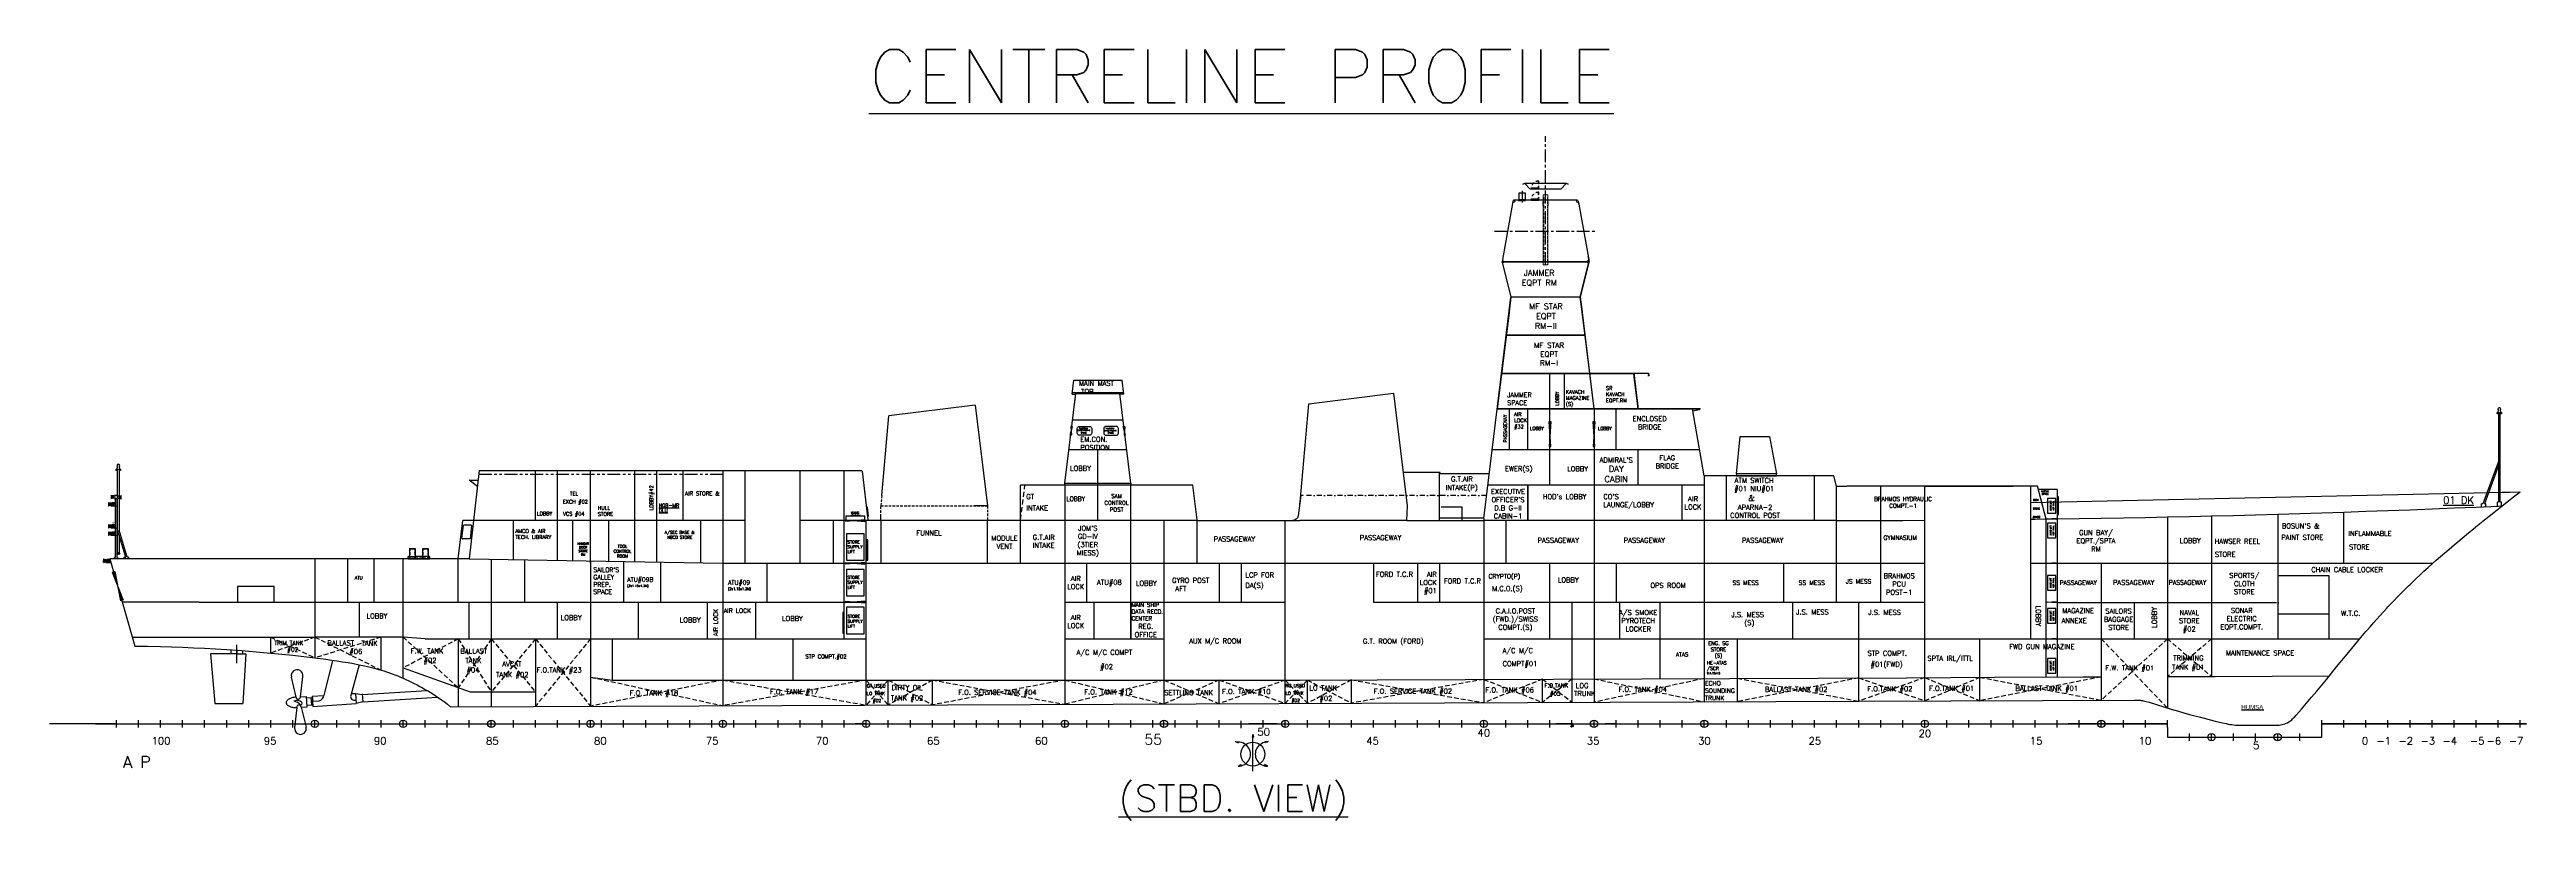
# Model space of a CAD drawing. Header units: millimetres. Extents: x 4499 to 173013, y -638 to 51821.
import ezdxf
from ezdxf.enums import TextEntityAlignment as Align

# ---------------------------------------------------------------- set-up
doc = ezdxf.new("R2010")
doc.units = ezdxf.units.MM
doc.header["$LTSCALE"] = 700
doc.header["$MEASUREMENT"] = 0
for name, pattern in [('CACHE', [0.375, 0.25, -0.125]), ('CENTER', [2, 1.25, -0.25, 0.25, -0.25]), ('DASHDOT', [1, 0.5, -0.25, 0, -0.25]), ('DASHDOT2', [0.5, 0.25, -0.125, 0, -0.125]), ('DASHED', [0.75, 0.5, -0.25]), ('Dashed_dotted', [34, 24, -5, 0, -5]), ('DOTDASH1', [1600, 1000, -250, 100, -250]), ('H1', [40, 20, -20]), ('HIDDEN', [0.375, 0.25, -0.125]), ('PHANTOM', [2.5, 1.25, -0.25, 0.25, -0.25, 0.25, -0.25])]:
    doc.linetypes.add(name, pattern=pattern)
for name, color, linetype in [('-1102', 7, 'Continuous'), ('-2', 7, 'Continuous'), ('00', 7, 'Continuous'), ('01', 7, 'Continuous'), ('01 DECK', 7, 'Continuous'), ('1', 2, 'Continuous'), ('10001', 7, 'Continuous'), ('6001', 7, 'Continuous'), ('8001', 7, 'Continuous'), ('ASTER COMPLEX', 7, 'Continuous'), ('BOATS', 150, 'Continuous'), ('ChangeDec05', 254, 'Continuous'), ('COMPTNAME', 7, 'Continuous'), ('FLANG', 7, 'Continuous'), ('MANHOLES', 160, 'Continuous'), ('NOTCH1', 7, 'Continuous'), ('PLAT1', 3, 'Continuous'), ('PLINES', 4, 'Continuous'), ('STIF3', 3, 'Continuous'), ('UP-DOWN', 7, 'Continuous'), ('WEAPON TEXT', 7, 'Continuous')]:
    doc.layers.add(name, color=color, linetype=linetype)
doc.styles.add('ROMANS', font='romans.shx', dxfattribs={"height": 150})
doc.styles.add('style1', font='romans.shx', dxfattribs={"height": 250})
doc.dimstyles.new('ISO-25', dxfattribs={"dimtxt": 2.5, "dimasz": 2.5, "dimexe": 1.25, "dimexo": 0.625, "dimtad": 1, "dimdsep": 46, "dimtxsty": 'Standard', "dimcen": 2.5, "dimadec": 0, "dimazin": 0, "dimtfac": 1, "dimtmove": 2, "dimatfit": 3, "dimfxl": 1, "dimtolj": 1, "dimtzin": 0, "dimarcsym": 0})

# ---------------------------------------------------------------- blocks, each defined once
blk = doc.blocks.new('ARROW')
at = {"color": 252, "true_color": 0x939598}
for p, q in [((0, 0), (25, 5)), ((0, 0), (25, -5)), ((25, -5), (25, 5))]:
    blk.add_line(p, q, dxfattribs=at)
blk.add_solid([(0, 0), (25, 5), (25, -5)], dxfattribs=at)
blk = doc.blocks.new('L-50')
at = {"layer": '-2', "color": 251, "true_color": 0x636466}
for p, q in [((0, 0), (50, 0)), ((6, -45), (6, -11)), ((11, -6), (46, -6))]:
    blk.add_line(p, q, dxfattribs=at)
blk.add_lwpolyline([(0, 0), (0, -50)], dxfattribs=at)
for centre, radius, start, end in [((0, -44), 5.7, 266.80108, 357.42267), ((11, -11), 5, 90.00321, 180.02022), ((44, 0), 6, 284.47029, 1.78991)]:
    blk.add_arc(centre, radius, start, end, dxfattribs=at)
blk = doc.blocks.new('A$C575D3D3D')
at = {"layer": '-1102', "color": 251, "linetype": 'Dashed_dotted', "lineweight": 25, "true_color": 0x636466}
for p, q in [((4625, 2600), (3776, 2600)), ((13489, -2400), (6270, -2400))]:
    blk.add_line(p, q, dxfattribs=at)
at = {"layer": '-1102', "color": 251, "lineweight": 25, "true_color": 0x636466}
blk.add_line((6270, -2400), (13489, -2400), dxfattribs=at)
at = {"layer": '10001', "color": 251, "lineweight": 0, "true_color": 0x636466}
for p, q in [((2831, 12150), (3155, 12150)), ((2831, 12150), (2831, 7400)), ((3155, 7400), (3155, 12150)), ((2831, 7400), (3155, 7400))]:
    blk.add_line(p, q, dxfattribs=at)
for points in [[(795, 11679, -0.414212), (795, 11779, -0.414212), (895, 11779, -0.414212), (895, 11679, -0.414212), (795, 11679), (795, 11684), (800, 11684, -0.4142212), (800, 11775, -0.4142212), (890, 11775, -0.4142212), (890, 11684, -0.4142212), (800, 11684, -0.4142212)], [(5095, 11679, -0.414212), (5095, 11779, -0.414212), (5195, 11779, -0.414212), (5195, 11679, -0.414212), (5095, 11679), (5095, 11684), (5100, 11684, -0.4142073), (5100, 11775, -0.4142212), (5191, 11775, -0.4142073), (5191, 11684, -0.4142212), (5100, 11684, -0.4142212)], [(61, 7556, -0.414212), (61, 7656, -0.4141867), (161, 7656, -0.414212), (161, 7556, -0.4141867), (61, 7556), (61, 7560), (65, 7560, -0.4142073), (65, 7651, -0.4141933), (156, 7651, -0.4142073), (156, 7560, -0.4141933), (65, 7560, -0.4141933)], [(5829, 7556, -0.414212), (5829, 7656, -0.414212), (5929, 7656, -0.414212), (5929, 7556, -0.414212), (5829, 7556), (5829, 7560), (5834, 7560, -0.4142073), (5834, 7651, -0.4142212), (5925, 7651, -0.4142073), (5925, 7560, -0.4142212), (5834, 7560, -0.4142212)]]:
    blk.add_lwpolyline(points, format="xyb", dxfattribs=at)
at = {"layer": '6001', "color": 251, "lineweight": 0, "true_color": 0x636466}
for p, q in [((4851, 5200), (1131, 5200)), ((-303, -2450), (-300, -2421)), ((6125, -2400), (-151, -2400)), ((6270, -2400), (6150, -2400))]:
    blk.add_line(p, q, dxfattribs=at)
at = {"layer": '8001', "color": 251, "lineweight": 25, "true_color": 0x636466}
blk.add_line((5897, 7387), (5948, 7593), dxfattribs=at)
at = {"layer": '8001', "color": 251, "linetype": 'DASHED', "lineweight": 25, "true_color": 0x636466}
blk.add_line((-277, -2400), (-23, -2400), dxfattribs=at)
at = {"layer": 'FLANG', "color": 251, "lineweight": 0, "true_color": 0x636466}
blk.add_lwpolyline([(10033, -148), (9959, -157), (9959, -165), (10034, -156), (10033, -148)], dxfattribs=at)
at = {"layer": 'NOTCH1', "color": 251, "true_color": 0x636466}
for centre, start, end in [((41, 7603), 283.98187, 359.98755), ((9999, 0), 180.00447, 276.96762), ((10017, -150), 96.96368, 186.94733)]:
    blk.add_arc(centre, 15, start, end, dxfattribs=at)
at = {"layer": 'PLAT1', "color": 251, "true_color": 0x636466}
for p, q in [((2527, 11800), (845, 11800)), ((3527, 11800), (2527, 11800)), ((5145, 11800), (3527, 11800)), ((772, 11716), (38, 7618)), ((772, 11716), (38, 7618)), ((772, 11716), (736, 11517)), ((776, 11715), (740, 11516)), ((742, 11526), (744, 11534)), ((770, 11680), (744, 11534)), ((776, 11715), (772, 11716)), ((2831, 11430), (2831, 11680)), ((3155, 11680), (3155, 11430)), ((5219, 11731), (5216, 11730)), ((5216, 11730), (5254, 11517)), ((5219, 11731), (5257, 11518)), ((5251, 11530), (5224, 11680)), ((5252, 11527), (5250, 11535)), ((5252, 11527), (5950, 7615)), ((5257, 11518), (5953, 7615)), ((107, 8003), (38, 7618)), ((42, 7617), (38, 7618)), ((3270, 7603), (41, 7603)), ((45, 7581), (41, 7580)), ((41, 7580), (628, 5208)), ((111, 8002), (42, 7617)), ((181, 7603), (181, 7608)), ((554, 7603), (181, 7603)), ((1370, 7603), (554, 7603)), ((2470, 7603), (1370, 7603)), ((3470, 7603), (2470, 7603)), ((3270, 7603), (3278, 7603)), ((5954, 7603), (3278, 7603)), ((4736, 7603), (3470, 7603)), ((5336, 7603), (4736, 7603)), ((5809, 7603), (5336, 7603)), ((5944, 7577), (5358, 5208)), ((5809, 7603), (5809, 7608)), ((5886, 7970), (5885, 7978)), ((5944, 7577), (5940, 7578)), ((5953, 7615), (5950, 7615)), ((340, 6387), (336, 6386)), ((342, 6387), (336, 6386)), ((509, 4207), (631, 5200)), ((515, 4206), (636, 5199)), ((615, 5200), (615, 5208)), ((5376, 5208), (615, 5208)), ((5376, 5200), (615, 5200)), ((634, 5209), (628, 5208)), ((631, 5200), (636, 5199)), ((876, 5208), (637, 5208)), ((876, 5200), (637, 5200)), ((4595, 5200), (3746, 5200)), ((5356, 5200), (5114, 5200)), ((5358, 5208), (5352, 5209)), ((5477, 4207), (5356, 5200)), ((5477, 4207), (5356, 5200)), ((5477, 4207), (5356, 5200)), ((5653, 6402), (5648, 6403)), ((5653, 6402), (5650, 6403)), ((507, 4157), (-276, -2223)), ((31, 316), (509, 4207)), ((5993, 5), (5477, 4207)), ((5479, 4157), (6262, -2223)), ((316, 2600), (316, 2605)), ((5675, 2605), (316, 2605)), ((5675, 2600), (316, 2600)), ((331, 2758), (336, 2757)), ((331, 2758), (336, 2757)), ((1546, 2600), (1546, 2605)), ((1546, 2600), (1546, 2605)), ((3026, 2600), (3026, 2605)), ((3026, 2600), (3026, 2605)), ((3776, 2600), (3776, 2605)), ((4625, 2605), (3776, 2605)), ((4625, 2600), (3776, 2600)), ((4445, 2600), (4445, 2605)), ((4445, 2600), (4445, 2605)), ((4625, 2600), (4625, 2605)), ((5655, 2758), (5660, 2759)), ((5655, 2758), (5660, 2759)), ((5675, 2600), (5675, 2605)), ((31, 316), (-284, -2250)), ((0, 0), (0, 5)), ((5994, 0), (0, 0)), ((150, 1289), (155, 1288)), ((150, 1289), (155, 1288)), ((8994, 0), (250, 0)), ((2360, 0), (2360, 5)), ((2360, 0), (2360, 5)), ((3590, 0), (3590, 5)), ((3590, 0), (3590, 5)), ((4514, 0), (4514, 5)), ((4514, 0), (4514, 5)), ((5955, 316), (5960, 317)), ((5955, 316), (5960, 317)), ((8994, 0), (5999, 0)), ((6899, 0), (6899, 5)), ((6899, 0), (6899, 5)), ((8129, 0), (8129, 5)), ((8129, 0), (8129, 5)), ((9023, -240), (8994, 0)), ((9999, 5), (8999, 5)), ((9999, 0), (8999, 0)), ((9999, 0), (8999, 0)), ((10001, 31), (9995, 30)), ((9995, 30), (10017, -150)), ((9999, 0), (9999, 5)), ((10001, 31), (10023, -149)), ((-150, -1153), (-145, -1154)), ((-150, -1153), (-145, -1154)), ((-30, -180), (-25, -181)), ((-30, -180), (-25, -181)), ((10023, -149), (10017, -150)), ((-309, -2450), (-285, -2249)), ((-303, -2450), (-279, -2250)), ((-297, -2400), (-297, -2395)), ((6270, -2395), (-297, -2395)), ((-297, -2395), (-55, -2395)), ((6270, -2400), (-297, -2400)), ((-285, -2249), (-279, -2250)), ((-284, -2250), (-279, -2251)), ((-276, -2251), (-284, -2250)), ((270, -2400), (277, -2400)), ((420, -2400), (424, -2400)), ((1770, -2400), (1777, -2400)), ((3270, -2400), (3277, -2400)), ((4770, -2400), (4777, -2400)), ((6270, -2400), (6270, -2395)), ((6270, -2400), (6270, -2395)), ((13489, -2395), (6270, -2395)), ((13489, -2400), (6270, -2400)), ((7770, -2400), (7777, -2400)), ((9130, -2395), (9270, -2395)), ((9270, -2400), (9278, -2400)), ((10020, -2400), (10026, -2400)), ((10770, -2400), (10776, -2400)), ((11520, -2400), (11526, -2400)), ((12270, -2400), (12278, -2400)), ((13020, -2400), (13026, -2400)), ((13476, -2450), (13503, -2347)), ((13482, -2450), (13509, -2348)), ((13489, -2400), (13489, -2395))]:
    blk.add_line(p, q, dxfattribs=at)
for points in [[(45, 7581), (340, 6387), (342, 6387), (634, 5209)], [(92, 7391), (340, 6387), (342, 6387), (634, 5209), (634, 5208)], [(5940, 7578), (5650, 6403), (5648, 6403), (5352, 5209)], [(5352, 5208), (5352, 5209), (5648, 6403), (5650, 6403), (5894, 7391)], [(637, 5200), (636, 5199), (515, 4206), (507, 4157)], [(5349, 5200), (5350, 5199), (5472, 4206), (5479, 4157)], [(10017, -150), (10017, -150), (9999, 0)], [(9270, -2395), (9270, -2250), (9025, -252)], [(-276, -2223), (-279, -2250), (-297, -2395)]]:
    blk.add_lwpolyline(points, dxfattribs=at)
blk.add_lwpolyline([(8995, 56), (9278, -2247, -0.0305584), (9278, -2252), (9278, -2395)], format="xyb", dxfattribs=at)
at = {"layer": 'STIF3', "color": 251, "true_color": 0x636466}
for p, q in [((2806, 11800), (870, 11800)), ((5120, 11800), (3180, 11800)), ((5894, 7925), (5947, 7628)), ((5396, 2600), (594, 2600)), ((13340, -2400), (6295, -2400)), ((13476, -2450), (13483, -2424))]:
    blk.add_line(p, q, dxfattribs=at)

msp = doc.modelspace()

# ---------------------------------------------------------------- linework, layer by layer
at = {"layer": '-2', "color": 18, "true_color": 0x000000}
for p, q in [((99110, 23039), (96586, 23039)), ((99060, 22977), (99060, 22972))]:
    msp.add_line(p, q, dxfattribs=at)
at = {"color": 18, "linetype": 'CENTER', "true_color": 0x000000}
for p, q in [((106278, 37148), (106278, 45916)), ((102800, 39462), (109755, 39462))]:
    msp.add_line(p, q, dxfattribs=at)
at = {"color": 18, "true_color": 0x000000}
for p, q in [((103377, 37374), (109178, 37374)), ((102075, 19919), (103924, 34974)), ((108662, 34974), (103924, 34974)), ((109577, 27371), (108662, 34974)), ((108975, 32373), (103604, 32373)), ((74079, 28372), (74196, 29322)), ((74196, 29322), (77480, 29322)), ((77597, 28372), (77480, 29322)), ((103285, 29772), (112283, 29772)), ((107577, 27371), (107577, 29772)), ((112578, 27371), (112283, 29772)), ((73567, 22320), (74316, 28422)), ((74079, 28372), (74310, 28372)), ((74868, 28422), (74868, 28472)), ((76768, 28422), (76768, 28472)), ((78068, 22320), (77319, 28422)), ((77597, 28372), (77325, 28372)), ((102990, 27371), (116277, 27371)), ((109577, 27371), (109577, 7408)), ((116277, 27371), (116754, 27371)), ((171016, 27123), (171216, 27123)), ((171016, 27023), (171016, 27123)), ((171116, 27023), (171016, 27023)), ((171116, 27023), (171116, 21021)), ((171216, 27123), (171316, 27123)), ((171216, 21021), (171216, 27023)), ((171316, 27023), (171216, 27023)), ((171316, 27123), (171316, 27023)), ((74095, 26621), (77540, 26621)), ((75818, 22170), (75818, 24571)), ((112578, 22170), (112578, 24571)), ((171116, 23796), (170052, 20911)), ((9030, 23272), (9230, 23272)), ((9030, 23171), (9030, 23272)), ((9130, 23171), (9030, 23171)), ((9130, 17569), (9130, 23171)), ((9230, 23272), (9331, 23272)), ((9331, 23171), (9230, 23171)), ((9230, 23171), (9230, 19120)), ((9331, 23272), (9331, 23171)), ((50311, 23170), (50311, 7173)), ((58563, 11717), (58563, 23170)), ((70566, 16869), (70566, 22170)), ((73567, 22170), (73567, 7265)), ((75818, 19769), (75818, 22170)), ((99060, 22972), (102450, 22972)), ((99060, 19772), (99060, 22972)), ((105076, 19769), (105076, 22170)), ((105076, 22170), (105076, 19769)), ((117079, 22820), (117079, 7438)), ((124582, 19769), (124582, 22820)), ((126082, 22120), (126782, 22120)), ((129083, 14218), (129083, 22120)), ((132084, 7497), (132084, 22120)), ((139286, 11717), (139286, 22120)), ((171116, 23506), (170159, 20911)), ((8695, 20864), (8477, 20864)), ((8699, 20836), (8480, 20799)), ((8702, 20949), (8484, 20983)), ((8699, 20901), (8484, 20918)), ((8702, 20799), (8484, 20751)), ((8877, 21364), (8659, 21364)), ((8881, 21337), (8662, 21299)), ((8884, 21449), (8666, 21483)), ((8881, 21401), (8666, 21418)), ((8884, 21299), (8666, 21251)), ((8980, 21271), (9080, 21271)), ((8980, 17269), (8980, 21271)), ((9080, 21271), (9080, 17269)), ((9177, 21449), (9395, 21483)), ((9177, 21299), (9395, 21251)), ((9180, 21401), (9395, 21418)), ((9180, 21337), (9398, 21299)), ((9183, 21364), (9402, 21364)), ((99171, 20700), (100575, 20700)), ((100575, 20700), (100575, 19769)), ((141086, 21879), (139808, 21879)), ((141086, 21879), (141086, 9121)), ((160592, 16869), (160592, 20347)), ((170054, 20911), (169953, 20911)), ((169953, 20734), (169953, 20911)), ((170254, 20911), (170154, 20911)), ((170255, 20747), (170254, 20911)), ((171016, 21021), (171016, 20781)), ((171116, 21021), (171016, 21021)), ((171316, 21021), (171216, 21021)), ((171316, 20792), (171316, 21021)), ((8695, 19363), (8477, 19363)), ((8695, 18863), (8477, 18863)), ((8699, 19336), (8480, 19298)), ((8699, 18835), (8480, 18798)), ((8702, 19448), (8484, 19482)), ((8699, 19400), (8484, 19417)), ((8702, 19298), (8484, 19250)), ((8702, 18948), (8484, 18982)), ((8699, 18900), (8484, 18917)), ((8702, 18798), (8484, 18750)), ((9681, 17269), (9130, 19120)), ((9781, 17269), (9230, 19120)), ((9230, 18783), (9230, 17569)), ((51811, 19765), (50311, 19764)), ((60063, 19770), (55562, 19767)), ((61064, 19769), (61064, 16869)), ((68316, 16869), (68316, 19769)), ((70566, 19769), (70566, 19919)), ((82570, 19769), (78068, 19769)), ((80319, 19769), (80319, 7292)), ((88571, 7325), (88571, 19769)), ((96833, 19769), (102076, 19769)), ((102075, 19919), (102075, 7378)), ((140336, 9117), (140336, 19868)), ((148588, 20015), (148588, 7018)), ((151589, 20085), (151589, 9161)), ((156090, 20206), (156090, 11717)), ((8350, 17016), (8132, 17016)), ((8354, 16989), (8136, 16952)), ((8357, 17102), (8139, 17136)), ((8354, 17054), (8139, 17071)), ((8357, 16952), (8139, 16904)), ((8335, 16923), (8669, 16923)), ((8684, 16865), (8335, 16923)), ((8930, 17269), (8980, 17269)), ((8930, 17169), (8930, 17269)), ((9080, 17569), (9130, 17569)), ((9080, 17269), (9130, 17269)), ((9230, 17569), (9130, 17569)), ((9130, 17269), (9130, 17169)), ((9581, 17269), (9681, 17269)), ((9581, 17169), (9581, 17269)), ((9881, 17269), (9781, 17269)), ((9881, 17269), (9881, 17169)), ((22553, 17169), (22553, 10424)), ((24803, 14218), (24803, 17169)), ((26553, 17169), (26553, 14218)), ((28554, 9042), (28554, 17169)), ((28896, 17169), (28896, 17301)), ((28896, 17169), (30371, 17169)), ((29028, 17314), (28909, 17314)), ((28909, 17169), (28909, 17314)), ((29011, 17181), (29011, 17844)), ((29011, 17715), (29011, 17707)), ((29041, 17181), (29032, 17181)), ((29349, 17590), (29349, 17620)), ((30358, 17314), (29349, 17314)), ((29366, 17844), (29366, 17181)), ((29366, 17715), (29366, 17707)), ((29366, 17590), (29366, 17620)), ((29901, 17314), (29901, 17844)), ((30257, 17844), (30257, 17314)), ((30358, 17169), (30358, 17314)), ((30371, 17169), (30371, 17301)), ((32306, 14218), (32306, 17169)), ((34556, 17143), (34556, 7115)), ((36807, 17103), (36807, 14218)), ((41308, 17025), (41308, 7138)), ((53311, 14218), (53311, 16869)), ((75068, 14218), (75068, 16869)), ((84070, 16869), (84070, 14218)), ((85571, 16869), (85571, 14218)), ((94573, 16869), (94573, 14218)), ((97574, 16869), (97574, 14218)), ((99074, 16869), (99074, 14218)), ((106576, 11717), (106576, 16869)), ((111078, 16869), (111078, 14218)), ((122481, 14218), (122481, 16869)), ((144087, 16869), (144087, 7544)), ((8757, 16254), (8949, 16309)), ((8757, 16254), (9510, 14358)), ((8951, 16310), (9318, 14302)), ((14682, 14218), (9445, 14218)), ((14682, 14218), (60063, 14218)), ((25554, 14218), (25554, 11839)), ((33056, 11717), (33056, 14218)), ((39057, 11717), (39057, 14218)), ((73567, 14218), (88571, 14218)), ((75568, 11717), (75568, 14218)), ((94573, 14218), (132084, 14218)), ((108077, 14218), (108077, 7402)), ((111328, 11717), (111328, 14218)), ((114079, 9013), (114079, 14218)), ((123081, 14218), (123081, 11717)), ((127582, 7479), (127582, 14218)), ((141066, 14190), (156000, 14190)), ((146338, 11717), (146338, 14218)), ((10127, 11839), (22553, 11839)), ((19552, 10754), (19552, 11839)), ((28554, 11839), (22553, 11839)), ((27054, 9591), (27054, 11839)), ((30055, 11717), (28554, 11839)), ((16851, 10699), (15451, 10699)), ((15451, 10699), (15751, 7316)), ((16851, 10699), (16851, 10978)), ((17251, 10699), (16851, 10699)), ((17251, 10073), (17251, 11314)), ((17251, 10949), (17251, 10699)), ((17251, 10699), (17651, 10699)), ((17651, 10699), (17651, 10919)), ((17651, 10699), (17851, 10699)), ((17851, 10699), (17651, 7316)), ((23741, 10257), (23162, 7876)), ((30055, 11717), (60063, 11717)), ((32306, 11717), (32306, 7106)), ((37557, 11717), (37557, 7126)), ((55061, 11717), (55061, 8916)), ((73567, 11717), (80319, 11717)), ((102075, 11717), (161673, 11717)), ((119330, 7447), (119330, 11717)), ((135835, 7512), (135835, 11717)), ((21269, 7756), (20953, 9124)), ((21569, 7775), (21740, 9165)), ((25571, 9958), (24993, 7864)), ((28554, 9743), (33106, 8106)), ((41308, 9116), (42808, 8916)), ((61564, 7218), (61564, 8916)), ((64565, 7230), (64565, 8916)), ((84070, 7307), (84070, 8916)), ((90072, 7331), (90072, 8918)), ((93073, 7343), (93073, 8930)), ((106076, 7394), (106076, 8981)), ((15751, 7316), (17651, 7316)), ((21313, 7057), (21172, 5661)), ((21569, 7775), (21977, 7801)), ((21613, 7076), (22021, 7102)), ((21613, 7076), (21957, 5719)), ((22021, 7102), (21977, 7801)), ((21983, 7701), (22382, 7726)), ((22015, 7202), (22414, 7227)), ((22283, 7721), (22314, 7221)), ((22376, 7826), (23162, 7876)), ((22376, 7826), (22420, 7127)), ((22382, 7726), (22395, 7627)), ((22398, 7477), (22834, 7504)), ((22420, 7127), (25361, 7313)), ((25029, 7993), (25317, 8011)), ((25317, 8011), (25773, 7940)), ((25317, 8011), (25361, 7313)), ((25804, 7441), (25361, 7313)), ((25771, 7978), (25804, 7441)), ((25773, 7940), (30170, 8217)), ((25804, 7441), (30887, 7761)), ((33106, 8106), (37557, 8106)), ((7622, 5942), (148588, 5942)), ((9049, 5692), (9049, 6192)), ((10549, 5692), (10549, 6192)), ((12050, 5692), (12050, 6192)), ((13550, 5692), (13550, 6192)), ((15051, 5692), (15051, 6192)), ((16551, 5692), (16551, 6192)), ((18052, 5692), (18052, 6192)), ((19552, 5692), (19552, 6192)), ((21052, 5692), (21052, 6192)), ((22553, 5692), (22553, 6192)), ((24053, 5692), (24053, 6192)), ((25554, 5692), (25554, 6192)), ((27054, 5692), (27054, 6192)), ((28554, 5692), (28554, 6192)), ((30055, 5692), (30055, 6192)), ((31555, 5692), (31555, 6192)), ((33056, 5692), (33056, 6192)), ((34556, 5692), (34556, 6192)), ((36057, 5692), (36057, 6192)), ((37557, 5692), (37557, 6192)), ((39057, 5692), (39057, 6192)), ((40558, 5692), (40558, 6192)), ((41308, 5692), (41308, 6192)), ((42058, 5692), (42058, 6192)), ((43559, 5692), (43559, 6192)), ((45059, 5692), (45059, 6192)), ((46560, 5692), (46560, 6192)), ((48060, 5692), (48060, 6192)), ((49560, 5692), (49560, 6192)), ((50311, 5692), (50311, 6192)), ((51061, 5692), (51061, 6192)), ((52561, 5692), (52561, 6192)), ((54062, 5692), (54062, 6192)), ((55562, 5692), (55562, 6192)), ((57063, 5692), (57063, 6192)), ((58563, 5692), (58563, 6192)), ((60063, 5942), (59313, 5942)), ((60063, 5692), (60063, 6192)), ((61564, 5692), (61564, 6192)), ((63064, 5692), (63064, 6192)), ((64565, 5692), (64565, 6192)), ((66065, 5692), (66065, 6192)), ((67565, 5692), (67565, 6192)), ((69066, 5692), (69066, 6192)), ((70566, 5692), (70566, 6192)), ((72067, 5692), (72067, 6192)), ((73567, 5692), (73567, 6192)), ((75068, 5692), (75068, 6192)), ((76568, 5692), (76568, 6192)), ((78068, 5692), (78068, 6192)), ((79569, 5692), (79569, 6192)), ((80319, 5692), (80319, 6192)), ((81069, 5692), (81069, 6192)), ((82570, 5692), (82570, 6192)), ((84070, 5692), (84070, 6192)), ((85571, 5634), (85571, 6134)), ((88014, 5942), (86093, 5942)), ((87071, 5692), (87071, 6192)), ((88571, 5692), (88571, 6192)), ((90072, 5692), (90072, 6192)), ((91572, 5692), (91572, 6192)), ((93073, 5692), (93073, 6192)), ((94573, 5692), (94573, 6192)), ((96074, 5692), (96074, 6192)), ((97574, 5692), (97574, 6192)), ((99074, 5692), (99074, 6192)), ((100575, 5692), (100575, 6192)), ((102075, 5692), (102075, 6192)), ((103576, 5692), (103576, 6192)), ((105076, 5692), (105076, 6192)), ((106576, 5692), (106576, 6192)), ((108077, 5942), (106977, 5942)), ((108077, 5692), (108077, 6192)), ((108077, 5992), (108077, 5892)), ((108077, 5992), (108077, 5892)), ((109577, 5692), (109577, 6192)), ((111078, 5692), (111078, 6192)), ((112578, 5692), (112578, 6192)), ((114079, 5692), (114079, 6192)), ((115579, 5692), (115579, 6192)), ((117079, 5692), (117079, 6192)), ((118580, 5692), (118580, 6192)), ((120080, 5692), (120080, 6192)), ((121581, 5692), (121581, 6192)), ((123081, 5692), (123081, 6192)), ((124582, 5692), (124582, 6192)), ((124582, 5942), (126082, 5942)), ((126082, 5692), (126082, 6192)), ((127582, 5692), (127582, 6192)), ((129083, 5692), (129083, 6192)), ((130583, 5692), (130583, 6192)), ((132084, 5692), (132084, 6192)), ((133584, 5692), (133584, 6192)), ((135085, 5692), (135085, 6192)), ((136585, 5692), (136585, 6192)), ((138085, 5692), (138085, 6192)), ((139586, 5692), (139586, 6192)), ((141086, 5692), (141086, 6192)), ((142587, 5692), (142587, 6192)), ((144087, 5692), (144087, 6192)), ((145588, 5692), (145588, 6192)), ((147088, 5692), (147088, 6192)), ((148588, 5692), (148588, 6192)), ((148588, 5692), (148588, 5034)), ((150089, 4784), (150089, 5285)), ((151589, 4784), (151589, 5285)), ((153090, 4784), (153090, 5285)), ((154590, 4784), (154590, 5285)), ((156090, 4784), (156090, 5285)), ((157591, 4784), (157591, 5285)), ((159091, 5034), (159091, 6192)), ((159091, 5692), (159091, 6192)), ((159091, 5942), (173013, 5942)), ((160592, 5692), (160592, 6192)), ((162092, 5692), (162092, 6192)), ((163593, 5692), (163593, 6192)), ((165093, 5692), (165093, 6192)), ((166593, 5692), (166593, 6192)), ((168094, 5692), (168094, 6192)), ((169594, 5692), (169594, 6192)), ((171095, 5692), (171095, 6192)), ((172595, 5692), (172595, 6192)), ((86351, 5042), (86351, 2725)), ((148588, 5034), (159091, 5034))]:
    msp.add_line(p, q, dxfattribs=at)
at = {"color": 18, "linetype": 'ByBlock', "true_color": 0x000000}
for p, q in [((106576, 27371), (106576, 29772)), ((103826, 24571), (103826, 27371)), ((33732, 23170), (33056, 17169)), ((32306, 17169), (32625, 19769)), ((32559, 18575), (32663, 19425)), ((33375, 19769), (32625, 19769)), ((32713, 19469), (33166, 19469)), ((33216, 19413), (33106, 18519)), ((33106, 18519), (32608, 18519))]:
    msp.add_line(p, q, dxfattribs=at)
at = {"color": 18, "linetype": 'Continuous', "true_color": 0x000000}
for p, q in [((109283, 29772), (112283, 29772)), ((116771, 24571), (102646, 24571)), ((73567, 22170), (73567, 22320)), ((73567, 22320), (78068, 22320)), ((78068, 22320), (78068, 22170)), ((117079, 22170), (102352, 22170)), ((57813, 19769), (57813, 16869)), ((109577, 5942), (111078, 5942)), ((111078, 5942), (110328, 5942)), ((148588, 5942), (141836, 5942)), ((173013, 5942), (159091, 5942))]:
    msp.add_line(p, q, dxfattribs=at)
at = {"color": 18, "linetype": 'DASHED', "true_color": 0x000000}
for p, q in [((70566, 19819), (70855, 22170)), ((97924, 16870), (99074, 16870))]:
    msp.add_line(p, q, dxfattribs=at)
at = {"color": 18, "true_color": 0x000000, "extrusion": (0, 0, -1)}
for p, q in [((70566, 19769), (60063, 19769)), ((70566, 19769), (60063, 19769)), ((78068, 19769), (70566, 19769)), ((82570, 19769), (89572, 19769)), ((96824, 19769), (89572, 19769)), ((96833, 19769), (89581, 19769))]:
    msp.add_line(p, q, dxfattribs=at)
at = {"color": 18, "ltscale": 0.8, "true_color": 0x000000}
for p, q in [((102056, 19922), (99060, 19922)), ((159591, 16018), (156090, 16018)), ((159591, 14218), (159591, 16018)), ((159591, 11717), (159591, 16018)), ((156123, 14218), (156123, 14118)), ((156090, 13429), (159591, 13429))]:
    msp.add_line(p, q, dxfattribs=at)
at = {"color": 18, "linetype": 'HIDDEN', "true_color": 0x000000}
for p, q in [((30371, 17301), (28896, 17301)), ((30358, 17181), (28909, 17181)), ((29028, 17181), (29028, 17844)), ((29028, 17314), (29349, 17314)), ((29349, 17844), (29349, 17181)), ((29901, 17181), (29901, 17314)), ((29918, 17181), (29918, 17844)), ((30240, 17844), (30240, 17181)), ((30257, 17314), (30257, 17181))]:
    msp.add_line(p, q, dxfattribs=at)
at = {"color": 18, "lineweight": 40, "true_color": 0x000000}
msp.add_line((78068, 14218), (78068, 11717), dxfattribs=at)
at = {"color": 18, "linetype": 'DASHED', "lineweight": -2, "ltscale": 0.9, "true_color": 0x000000, "transparency": 33554534}
for p, q in [((22553, 11839), (19552, 10754)), ((19552, 11839), (22553, 10424)), ((22553, 11839), (27054, 9591)), ((27054, 11839), (22553, 10424)), ((28554, 11839), (32306, 8394)), ((32306, 11717), (28554, 9743)), ((34556, 11717), (32306, 8394)), ((32306, 11717), (34556, 8106)), ((34556, 11717), (37557, 8106)), ((37557, 11717), (34556, 8106)), ((41308, 11717), (37557, 7126)), ((37557, 11717), (41308, 7138)), ((144087, 11717), (148588, 7018)), ((148588, 11717), (144087, 7544)), ((148588, 11717), (151589, 9161)), ((151589, 11717), (148588, 9150)), ((41308, 9116), (50311, 7173)), ((50311, 8916), (41308, 7138)), ((50311, 8916), (60063, 7214)), ((60063, 8916), (50311, 7173)), ((61564, 8916), (60063, 7214)), ((60063, 8916), (61564, 7218)), ((61564, 8916), (64565, 7230)), ((64565, 8916), (61564, 7218)), ((64565, 8916), (73567, 7265)), ((73567, 8916), (64565, 7230)), ((73567, 8916), (80319, 7292)), ((80319, 8916), (73567, 7265)), ((80319, 8916), (84070, 7307)), ((84070, 8916), (80319, 7292)), ((84070, 8916), (88571, 7325)), ((88571, 8916), (84070, 7307)), ((90072, 8918), (88571, 7325)), ((88571, 8916), (90072, 7331)), ((93073, 8930), (90072, 7331)), ((90072, 8918), (93073, 7343)), ((102075, 8965), (93073, 7343)), ((93073, 8930), (102075, 7378)), ((106076, 8981), (102075, 7378)), ((102075, 8965), (106076, 7394)), ((108077, 8989), (106076, 7394)), ((106076, 8981), (108077, 7402)), ((117079, 9025), (109577, 7408)), ((109577, 8995), (117079, 7438)), ((127582, 9067), (119330, 7447)), ((119330, 9034), (127582, 7479)), ((132084, 9084), (127582, 7479)), ((127582, 9067), (132084, 7497)), ((135835, 9099), (132084, 7497)), ((132084, 9084), (135835, 7512)), ((144087, 9132), (135835, 7512)), ((135835, 9099), (144087, 7545))]:
    msp.add_line(p, q, dxfattribs=at)
at = {"color": 18, "linetype": 'DOTDASH1', "true_color": 0x000000}
msp.add_line((127582, 11717), (138586, 11717), dxfattribs=at)
at = {"color": 18, "ltscale": 0.9, "true_color": 0x000000}
msp.add_line((9049, 5942), (4499, 5942), dxfattribs=at)
at = {"color": 18, "true_color": 0x000000}
for points in [[(107327, 42317), (105228, 42317), (104880, 42713), (104743, 42649), (104741, 42653), (104877, 42717), (107678, 42717), (107814, 42653), (107812, 42649), (107674, 42713), (107327, 42317)], [(77584, 28472), (74091, 28472)], [(116754, 27371), (116754, 27296), (116304, 27217)], [(74091, 26176), (73991, 26176), (74029, 25571), (73929, 25571), (74091, 26176)], [(77545, 26176), (77645, 26176), (77606, 25571), (77706, 25571), (77545, 26176)], [(119280, 22951), (119530, 25491), (121506, 25491), (121981, 22951)], [(33609, 22080), (33044, 22526), (33659, 22526)], [(33732, 23170), (59773, 23170), (59778, 23127), (60179, 19820), (60179, 19769)], [(82570, 16869), (82570, 19819), (82281, 22170), (70566, 22170)], [(140336, 19868), (139744, 22120), (126782, 22120)], [(8680, 20770), (8980, 20770), (8980, 20720), (8680, 20770)], [(8680, 19270), (8980, 19270), (8980, 19220), (8680, 19270)], [(8680, 18769), (8980, 18769), (8980, 18719), (8680, 18769)], [(58663, 19826), (59963, 19712), (59963, 19826), (58663, 19712), (58663, 19826)], [(60063, 7214), (60063, 19569), (60063, 19770)], [(50311, 16869), (132084, 16869)], [(58663, 16925), (59963, 16812), (59963, 16925), (58663, 16812), (58663, 16925)], [(58663, 16925), (59963, 16812), (59963, 16925), (58663, 16812), (58663, 16925)], [(139286, 16869), (166651, 16869)], [(58663, 14275), (59963, 14161), (59963, 14275), (58663, 14161), (58663, 14275)], [(42808, 8916), (89563, 8916), (94814, 8937), (100816, 8960), (106818, 8984), (112819, 9008), (118821, 9032), (124823, 9056), (130825, 9079), (136826, 9103), (142828, 9127), (144087, 9132)], [(148588, 9150), (151830, 9162), (159590, 9193)]]:
    msp.add_lwpolyline(points, dxfattribs=at)
for points in [[(105305, 42342), (105805, 42342), (105805, 42392), (105305, 42392)], [(105305, 41579), (105805, 41579), (105805, 41630), (105305, 41630)], [(119280, 22820), (121981, 22820), (121981, 22951), (119280, 22951)], [(8898, 20820), (8748, 20820), (8748, 20770), (8948, 20770), (8948, 20970), (8748, 20970), (8748, 20920), (8898, 20920)], [(141086, 20179), (141186, 20179), (141186, 21379), (141086, 21379)], [(8898, 19320), (8748, 19320), (8748, 19270), (8948, 19270), (8948, 19470), (8748, 19470), (8748, 19420), (8898, 19420)], [(8898, 18819), (8748, 18819), (8748, 18769), (8948, 18769), (8948, 18969), (8748, 18969), (8748, 18919), (8898, 18919)], [(8554, 16973), (8403, 16973), (8403, 16923), (8604, 16923), (8604, 17123), (8403, 17123), (8403, 17073), (8554, 17073)], [(28976, 17856), (29401, 17856), (29401, 17844), (28976, 17844)], [(29866, 17856), (30291, 17856), (30291, 17844), (29866, 17844)]]:
    msp.add_lwpolyline(points, close=True, dxfattribs=at)
at = {"color": 18, "linetype": 'DASHDOT2', "true_color": 0x000000}
for points in [[(105780, 42317), (105780, 42367), (105330, 42367), (105330, 42317)], [(105780, 41554), (105780, 41604), (105330, 41604), (105330, 41554)]]:
    msp.add_lwpolyline(points, dxfattribs=at)
for points in [[(105780, 42867), (105780, 42367), (105830, 42367), (105830, 42867)], [(105780, 42105), (105780, 41604), (105830, 41604), (105830, 42105)]]:
    msp.add_lwpolyline(points, close=True, dxfattribs=at)
at = {"color": 18, "linetype": 'HIDDEN', "true_color": 0x000000}
msp.add_lwpolyline([(106128, 41776), (106128, 37374), (106428, 37374), (106428, 41776)], dxfattribs=at)
at = {"color": 18, "true_color": 0x000000}
for points in [[(171084, 27296, -0.3138593), (171084, 27211, 0.1532444), (171066, 27153), (171066, 27123), (171266, 27123), (171266, 27153, 0.1532444), (171248, 27211, -0.3138593), (171248, 27296, 1.9148542)], [(9098, 23444, -0.3138593), (9098, 23359, 0.1532444), (9080, 23302), (9080, 23272), (9280, 23272), (9280, 23302, 0.1532444), (9262, 23359, -0.3138593), (9262, 23444, 1.9148542)]]:
    msp.add_lwpolyline(points, format="xyb", close=True, dxfattribs=at)
for points in [[(74914, 25571), (74560, 25571, -0.4013361), (74417, 25722), (74417, 26026, -0.396336), (74559, 26176), (74913, 26176), (75267, 26176, -0.396336), (75409, 26026), (75409, 25722, -0.4013361), (75267, 25571), (74913, 25571)], [(76722, 25571), (77076, 25571, 0.4013361), (77218, 25722), (77218, 26026, 0.396336), (77076, 26176), (76722, 26176), (76368, 26176, 0.396336), (76226, 26026), (76226, 25722, 0.4013361), (76368, 25571), (76723, 25571)], [(9105, 21421), (9130, 21421), (9130, 21471), (8930, 21471), (8930, 21421), (8955, 21421, 0.4202041), (8955, 21321), (8930, 21321), (8930, 21271), (9130, 21271), (9130, 21321), (9105, 21321)], [(89622, 21470), (89453, 20096, -0.3609257), (89060, 19769)], [(21269, 7756, 0.0009708), (21264, 7756, 0.0521268), (20989, 7709, 0.0659851), (20786, 7623, 0.104657), (20636, 7485, 0.1721227), (20601, 7363, 0.1721227), (20651, 7247, 0.104657), (20817, 7129, 0.0659851), (21030, 7068, 0.0521268), (21308, 7057, 0.0521268)], [(21308, 7057, 0.0009708), (21313, 7057, 0.0073591)]]:
    msp.add_lwpolyline(points, format="xyb", dxfattribs=at)
at = {"color": 18, "linetype": 'PHANTOM', "true_color": 0x000000}
msp.add_lwpolyline([(33704, 22920), (50311, 22920)], dxfattribs=at)
at = {"color": 18, "linetype": 'DASHDOT', "true_color": 0x000000}
for points in [[(102266, 21470), (89780, 21470), (89622, 21470), (89517, 20621)], [(89120, 19774), (89120, 19769)]]:
    msp.add_lwpolyline(points, dxfattribs=at)
at = {"color": 18, "linetype": 'DOTDASH1', "true_color": 0x000000}
for points in [[(140436, 20279), (140986, 20279), (140986, 21279), (140436, 21279)], [(140436, 18596), (140986, 18596), (140986, 19596), (140436, 19596)], [(140436, 15023), (140986, 15023), (140986, 16023), (140436, 16023)], [(140436, 12785), (140986, 12785), (140986, 13785), (140436, 13785)], [(140436, 9390), (140986, 9390), (140986, 10390), (140436, 10390)]]:
    msp.add_lwpolyline(points, close=True, dxfattribs=at)
at = {"color": 18, "linetype": 'Continuous', "true_color": 0x000000}
msp.add_lwpolyline([(17291, 14218), (19792, 14218), (19792, 15290), (17291, 15290)], close=True, dxfattribs=at)
at = {"color": 18, "true_color": 0x000000}
for centre, radius in [((9130, 17518), 50), ((9229, 17518), 50), ((22553, 5942), 250), ((28554, 5942), 250), ((34556, 5942), 250), ((41308, 5942), 250), ((50311, 5942), 250), ((60063, 5942), 250), ((73567, 5942), 250), ((80319, 5942), 250), ((88571, 5942), 250), ((102075, 5942), 250), ((109577, 5942), 250), ((117079, 5942), 250), ((132084, 5942), 250), ((144087, 5942), 250), ((151589, 5034), 250), ((156090, 5034), 250), ((86364, 3876), 817)]:
    msp.add_circle(centre, radius, dxfattribs=at)
at = {"color": 18, "linetype": 'DASHDOT2', "true_color": 0x000000}
for centre in [(105790, 42382), (105790, 41620)]:
    msp.add_arc(centre, 484, 91.08428, 178.91572, dxfattribs=at)
at = {"color": 18, "true_color": 0x000000}
for centre, radius, start, end in [((8797, 20870), 70, 134.48046, 225.51954), ((9056, 21371), 70, 314.41531, 45.58469), ((8797, 19370), 70, 134.48046, 225.51954), ((8797, 18869), 70, 134.48046, 225.51954), ((8453, 17023), 70, 134.48046, 225.51954), ((21343, 9214), 400, 352.96819, 193.00915), ((21343, 7112), 422, 40.50748, 120.19811), ((20993, 6684), 804, 43.25559, 80.07097), ((21419, 7766), 150, 183.60854, 3.60854), ((21463, 7067), 150, 3.60854, 183.60854), ((21594, 7326), 92.1, 260.07096, 40.50748), ((22731, 7926), 434, 283.72995, 353.35719), ((25237, 7797), 253, 164.50527, 295.4214), ((21570, 5620), 400, 174.20794, 14.2489), ((85384, 3876), 817, 269.22456, 90.79519), ((87344, 3876), 817, 89.20481, 270.77544)]:
    msp.add_arc(centre, radius, start, end, dxfattribs=at)
at = {"color": 18, "linetype": 'ByBlock', "true_color": 0x000000}
for centre, start, end in [((32608, 18569), 173, 270), ((32713, 19419), 90, 173), ((33166, 19419), 353, 90)]:
    msp.add_arc(centre, 50, start, end, dxfattribs=at)
at = {"color": 18, "true_color": 0x000000}
for points in [[(8774, 19639), (8774, 19572), (8974, 19606)], [(8774, 19572), (8774, 19639), (8974, 19606)]]:
    msp.add_solid(points, dxfattribs=at)
at = {"layer": '00', "color": 18, "true_color": 0x000000}
msp.add_line((51811, 23170), (51811, 16869), dxfattribs=at)
at = {"layer": '01', "color": 18, "linetype": 'ByBlock', "true_color": 0x000000}
for p, q in [((105076, 24571), (105076, 27371)), ((106576, 22170), (106576, 27371)), ((111078, 24571), (111078, 27371)), ((171116, 27023), (171091, 27023)), ((171116, 27023), (171216, 27023)), ((171216, 27023), (171241, 27023)), ((106526, 26520), (106627, 26520)), ((37557, 19768), (37557, 23170)), ((39057, 17064), (39057, 23170)), ((41308, 16869), (41308, 23170)), ((44309, 16973), (44309, 23170)), ((45809, 16947), (45809, 23170)), ((47610, 19765), (47610, 23170)), ((55562, 16869), (55562, 23170)), ((78068, 14218), (78068, 22170)), ((115579, 19769), (115579, 22170)), ((132084, 22120), (138085, 22120)), ((50311, 19764), (33349, 19769)), ((36057, 17116), (36057, 19768)), ((40108, 17046), (40108, 19767)), ((42558, 17003), (42558, 19766)), ((48810, 16895), (48810, 19764)), ((61064, 19769), (61064, 20069)), ((33056, 17169), (50311, 16869)), ((43559, 16986), (43559, 14218)), ((46059, 16942), (46059, 14218)), ((60013, 16869), (58713, 16869)), ((44559, 11717), (44559, 14218)), ((49260, 11717), (49260, 14218)), ((52561, 11717), (52561, 14218)), ((58563, 11717), (58563, 12117)), ((42808, 8916), (42809, 11717))]:
    msp.add_line(p, q, dxfattribs=at)
at = {"layer": '01', "color": 18, "true_color": 0x000000}
for p in [(139286, 21002), (171216, 21690)]:
    msp.add_line(p, (172595, 21720), dxfattribs=at)
at = {"layer": '01', "color": 18, "linetype": 'ByBlock', "true_color": 0x000000}
for points in [[(106627, 24820), (106526, 26520), (106627, 26520), (106526, 24820)], [(109627, 24820), (109527, 26520), (109627, 26520), (109527, 24820)], [(60150, 20069), (60224, 20078), (60151, 20674), (60077, 20665)], [(58663, 19769), (59963, 19769), (59963, 20069), (58663, 20069)], [(58713, 17069), (59913, 17069), (59913, 18869), (58713, 18869)], [(60063, 17069), (60163, 17069), (60163, 18469), (60063, 18469)], [(58713, 14647), (59913, 14647), (59913, 16448), (58713, 16448)], [(58463, 12117), (58563, 12117), (58563, 13518), (58463, 13518)], [(58713, 12067), (59913, 12067), (59913, 13868), (58713, 13868)]]:
    msp.add_lwpolyline(points, close=True, dxfattribs=at)
at = {"layer": '01', "color": 18, "true_color": 0x000000}
msp.add_lwpolyline([(171356, 21693), (172595, 21720)], dxfattribs=at)
at = {"layer": '01', "color": 18, "linetype": 'ByBlock', "true_color": 0x000000}
for points in [[(103576, 19769), (103576, 16869)], [(140408, 19903), (141008, 19853), (141008, 19903), (140408, 19853), (140408, 19903)], [(140408, 16894), (141008, 16844), (141008, 16894), (140408, 16844), (140408, 16894)], [(140408, 14243), (141008, 14193), (141008, 14243), (140408, 14193), (140408, 14243)], [(140408, 11742), (141008, 11692), (141008, 11742), (140408, 11692), (140408, 11742)]]:
    msp.add_lwpolyline(points, dxfattribs=at)
at = {"layer": '01 DECK', "color": 18, "linetype": 'Continuous', "true_color": 0x000000}
msp.add_line((126082, 19769), (102075, 19769), dxfattribs=at)
at = {"layer": '1', "color": 18, "linetype": 'Continuous', "true_color": 0x000000}
msp.add_lwpolyline([(33056, 17169), (8599, 17169), (10301, 11232), (10302, 11228), (10710, 11227), (11157, 11219), (12050, 11195), (12800, 11172), (13550, 11147), (14300, 11116), (15051, 11081), (15801, 11042), (16551, 10997), (17301, 10946), (18052, 10888), (18802, 10824), (19552, 10754), (20302, 10679), (21052, 10599), (21803, 10514), (22553, 10424), (23304, 10328), (23679, 10276), (24053, 10222), (24429, 10164), (24805, 10102), (25180, 10035), (25554, 9962), (25932, 9882), (26120, 9839), (26308, 9795), (26496, 9748), (26682, 9697), (26869, 9646), (27054, 9591), (27245, 9533), (27435, 9471), (27624, 9406), (27812, 9339), (27999, 9269), (28185, 9196), (28370, 9120), (28554, 9042), (28747, 8957), (28938, 8869), (29127, 8778), (29315, 8684), (29502, 8587), (29688, 8488), (29872, 8387), (30055, 8283), (30281, 8150), (30505, 8014), (30726, 7873), (30944, 7729), (31159, 7579), (31370, 7425), (31577, 7265), (31780, 7100), (127582, 7479), (146338, 7554), (146495, 7552), (146652, 7545), (146730, 7538), (146808, 7530), (146886, 7519), (146963, 7505), (147057, 7484), (147151, 7460), (147338, 7405), (147838, 7249), (148337, 7094), (148838, 6943), (149339, 6795), (149712, 6688), (150087, 6583), (150462, 6481), (150839, 6382), (151339, 6254), (151837, 6129), (152339, 6009), (152587, 5952), (152712, 5926), (152837, 5902), (152962, 5882), (153087, 5867), (153213, 5857), (153340, 5854), (156090, 5854), (156187, 5857), (156286, 5867), (156384, 5884), (156480, 5907), (156575, 5937), (156667, 5973), (156756, 6015), (156841, 6064), (156911, 6112), (156979, 6164), (157044, 6220), (157106, 6278), (157167, 6339), (157226, 6402), (157342, 6530), (157699, 6936), (158050, 7344), (158398, 7753), (158741, 8164), (159422, 8988), (160100, 9817), (160921, 10817), (161334, 11317), (161752, 11817), (162092, 12217), (162178, 12317), (162395, 12568), (162614, 12817), (162837, 13068), (163061, 13318), (163291, 13569), (163522, 13818), (163593, 13894), (163995, 14318), (164238, 14569), (164483, 14818), (164733, 15069), (164985, 15318), (165093, 15423), (165505, 15818), (165772, 16069), (166041, 16318), (166316, 16569), (166593, 16818), (166878, 17070), (167163, 17319), (167745, 17819), (168094, 18114), (168338, 18319), (168939, 18819), (169548, 19319), (169594, 19357), (170165, 19819), (170792, 20319), (171240, 20674), (171689, 21026), (172141, 21375), (172595, 21720)], dxfattribs=at)
at = {"layer": 'ASTER COMPLEX', "color": 18, "linetype": 'CENTER', "true_color": 0x000000}
msp.add_line((104683, 42204), (104683, 41423), dxfattribs=at)
msp.add_line((104683, 42204), (104683, 41423), dxfattribs=at)
at = {"layer": 'ASTER COMPLEX', "color": 18, "true_color": 0x000000}
msp.add_line((74316, 28422), (77319, 28422), dxfattribs=at)
msp.add_line((74316, 28422), (77319, 28422), dxfattribs=at)
at = {"layer": 'BOATS', "color": 18, "true_color": 0x000000}
for p, q in [((97002, 19769), (98609, 19769)), ((97002, 19769), (98609, 19769)), ((97002, 19769), (98609, 19769)), ((97002, 19769), (98609, 19769)), ((98609, 19769), (99075, 19769)), ((98609, 19769), (99075, 19769))]:
    msp.add_line(p, q, dxfattribs=at)
at = {"layer": 'ChangeDec05', "color": 18, "linetype": 'Continuous', "true_color": 0x000000}
for points in [[(104431, 41554), (104918, 41554), (104913, 41603), (104431, 41603)], [(104453, 41603), (104913, 41603), (104913, 42053), (104453, 42053)], [(104453, 41603), (104913, 41603), (104913, 42053), (104453, 42053)]]:
    msp.add_lwpolyline(points, close=True, dxfattribs=at)
at = {"layer": 'MANHOLES', "color": 18, "true_color": 0x000000}
for p, q in [((90180, 27722), (95925, 28427)), ((117079, 22820), (116277, 27371)), ((77774, 24571), (73862, 24571)), ((125894, 22820), (117079, 22820)), ((118580, 19769), (118580, 22820)), ((126082, 22120), (125894, 22820)), ((126082, 14218), (126082, 22120)), ((96865, 20775), (96824, 19769))]:
    msp.add_line(p, q, dxfattribs=at)
at = {"layer": 'MANHOLES', "color": 18, "linetype": 'CACHE', "true_color": 0x000000}
msp.add_line((61125, 21470), (61064, 20770), dxfattribs=at)
at = {"layer": 'MANHOLES', "color": 18, "true_color": 0x000000}
for points in [[(67474, 27622), (61601, 26906)], [(67474, 27622), (68316, 20770), (67401, 20770)], [(89572, 20770), (90180, 27722)], [(95925, 28427), (96865, 20775)], [(61125, 21470), (61601, 26906)]]:
    msp.add_lwpolyline(points, dxfattribs=at)
at = {"layer": 'MANHOLES', "color": 18, "linetype": 'CACHE', "true_color": 0x000000}
msp.add_lwpolyline([(61064, 19769), (61064, 20770), (68316, 20770), (68316, 19769)], dxfattribs=at)
at = {"layer": 'PLINES', "color": 18, "true_color": 0x000000}
for points in [[(139286, 19854, 0), (139586, 19858, 0), (141086, 19879, 0), (142587, 19902, 0), (144087, 19927, 0), (145588, 19954, 0), (147088, 19983, 0), (148588, 20015, 0), (150089, 20049, 0), (151589, 20085, 0), (153090, 20123, 0), (154590, 20164, 0), (156091, 20206, 0), (157591, 20251, 0), (159091, 20298, 0), (160592, 20347, 0), (162092, 20399, 0), (163593, 20452, 0), (165093, 20508, 0), (166593, 20566, 0), (168094, 20626, 0), (169594, 20688, 0), (171095, 20753, 0), (171356, 20765, 0)], [(126082, 19769, 0), (128283, 19772, 0)], [(128283, 19772, 0), (129083, 19774, 0), (130583, 19779, 0), (132084, 19787, 0), (132084, 19787, 0)]]:
    msp.add_polyline3d(points, dxfattribs=at)
at = {"layer": 'WEAPON TEXT', "color": 18, "true_color": 0x000000}
msp.add_line((156090, 14638), (156130, 14638), dxfattribs=at)

# ---------------------------------------------------------------- block references
at = {"layer": '-2', "color": 18, "true_color": 0x000000, "xscale": 1.000282354257649, "yscale": 1.000282354257649, "zscale": 1.000282354257649}
msp.add_blockref('L-50', (99060, 23034), dxfattribs=at)
at = {"color": 18, "linetype": 'ByBlock', "true_color": 0x000000, "xscale": 1.000282354257649, "yscale": 1.000282354257649, "zscale": 1.000282354257649}
msp.add_blockref('A$C575D3D3D', (103285, 29772), dxfattribs=at)
at = {"color": 18, "true_color": 0x000000, "yscale": 9.002541188318839, "zscale": 9.002541188318839}
for p, xscale, rotation in [((86355, 5245), 9.002541188318839, 270), ((85163, 4738), 9.00254118819925, 344.7771421977823), ((87414, 4738), -9.002541188423972, 15.22285780182849), ((85373, 3059), 9.002541188333236, 14.81146884518914), ((87376, 3059), -9.002541188333234, 345.1885311548108)]:
    msp.add_blockref('ARROW', p, dxfattribs=dict(at, xscale=xscale, rotation=rotation))

# ---------------------------------------------------------------- texts
at = {"color": 18, "linetype": 'Continuous', "true_color": 0x000000, "style": 'ROMANS'}
for s, height, p in [('%%uCENTRELINE PROFILE', 3626.77, (60250, 48194)), ('A P', 800.2, (9505, 2937)), ('%%u(STBD. VIEW)', 1813.38, (77235, -34))]:
    msp.add_text(s, height=height, dxfattribs=at).set_placement(p)
at = {"color": 18, "true_color": 0x000000, "style": 'ROMANS'}
for s, height, p in [('INTAKE(P)', 334.3, (99476, 21847)), ('G.T.AIR', 334.3, (99841, 22427)), ('GT ', 334.3, (70947, 21228)), ('INTAKE', 334.3, (70947, 20458)), ('FUNNEL ', 334.3, (63477, 18749)), ('PASSAGEWAY', 334.3, (83703, 18353)), ('PASSAGEWAY ', 334.25, (93642, 18436)), ('PASSAGEWAY', 334.3, (105731, 18262)), ('PASSAGEWAY', 334.3, (111594, 18262)), ('PASSAGEWAY', 334.3, (119640, 18262)), ('PAINT STORE', 334.25, (156335, 18454)), ("BOSUN'S & ", 334.3, (156372, 19238)), ('INFLAMMABLE', 334.25, (160891, 18719)), ('HAWSER REEL', 334.25, (151801, 18196)), ('STORE', 334.3, (151817, 17300)), ('STORE', 334.3, (160940, 17807)), ('LCP FOR', 334.3, (85855, 15899)), ('DA(S)', 334.3, (85855, 15196)), ('LOBBY', 334.3, (107114, 15564)), ('PASSAGEWAY', 300.8, (141252, 15386)), ('PASSAGEWAY', 334.3, (144883, 15387)), ('PASSAGEWAY', 300.8, (148687, 15407)), ('CHAIN CABLE LOCKER', 334.25, (158375, 16258)), ('J.S. MESS ', 334.3, (123320, 13381)), ('J.S. MESS ', 334.3, (128237, 13351)), ('MAGAZINE', 334.3, (141440, 13469)), ('W.T.C.', 334.3, (160407, 13292)), ('LOBBY', 334.3, (26067, 13108)), ('LOBBY', 334.3, (39278, 13002)), ('LOBBY ', 334.3, (47373, 12842)), ('LOBBY ', 334.3, (54333, 12936)), ('AUX M/C ROOM', 334.25, (82031, 11412)), ('ANNEXE', 334.3, (141382, 12790)), ('TRIM TANK', 285, (19793, 11296)), ('#02', 285, (20668, 10845)), ('BALLAST ', 334.3, (23401, 11276)), ('#06', 334.3, (24897, 10691)), ('TANK', 334.3, (25717, 11252)), ('F.W. TANK', 334.3, (29072, 10732)), ('#02', 334.3, (29946, 10084)), ('BALLAST ', 334.3, (32452, 10717)), ('TANK', 334.3, (32789, 10072)), ('AVCAT ', 334.3, (35302, 9845)), ('A/C M/C COMPT', 334.25, (74378, 10630)), ('G.T. ROOM (FORD)', 334.25, (93854, 11398)), ('A/C M/C ', 334.3, (103357, 10756)), ('COMPT#01', 334.3, (103357, 9865)), ('STP COMPT.', 334.3, (128181, 10574)), ('#01(FWD)', 334.3, (128397, 9825)), ('SPTA IRL/ITTL', 334.25, (132255, 10229)), ('FWD GUN MAGAZINE', 334.25, (137824, 11025)), ('TRIMMING ', 334.3, (148982, 10251)), ('MAINTENANCE SPACE', 334.25, (152569, 10594)), ('#04', 334.3, (32873, 9427)), ('TANK #02', 334.3, (34878, 9123)), ('F.O.TANK #23', 334.25, (37636, 9429)), ('GT USED', 219.3, (60104, 8408)), ('DIRTY OIL  ', 334.25, (61791, 8236)), ('#02', 334.3, (75976, 9660)), ('RG USED', 219.3, (88590, 8426)), ('LO TANK ', 334.3, (90211, 8213)), ('F.O. TANK #06', 334.25, (102192, 8078)), ('F.O.TANK', 274.1, (106209, 8403)), ('LOG', 334.3, (108337, 8368)), ('F.O. TANK #04', 334.25, (111241, 8120)), ('BALLAST TANK #02', 334.25, (121205, 8123)), ('F.O.TANK #02', 334.25, (128170, 8154)), ('F.O.TANK #01', 334.25, (132374, 8180)), ('BALLAST TANK #01', 334.25, (138249, 8192)), ('F.W. TANK #01', 334.25, (144365, 9579)), ('TANK #01', 334.3, (148904, 9627)), ('F.O. TANK #18', 334.25, (43975, 7866)), ('F.O. TANK #17', 334.25, (53512, 7954)), ('LO TANK', 219.3, (60098, 7893)), ('#02', 219.3, (60506, 7405)), ('TANK #02', 334.3, (61735, 7528)), ('F.O. SERVICE TANK #04', 334.25, (66320, 7915)), ('F.O. TANK #12', 334.25, (74899, 7941)), ('SETTLING TANK', 334.25, (80338, 7887)), ('F.O. TANK #10', 334.25, (84274, 7968)), ('LO TANK', 219.3, (88584, 7911)), ('#02', 219.3, (88992, 7423)), ('#02', 334.3, (90900, 7505)), ('F.O. SERVICE TANK #02', 334.25, (94592, 7996)), ('#05', 274.1, (106573, 7858)), ('TRUNK', 334.3, (108219, 7836))]:
    msp.add_text(s, height=height, dxfattribs=at).set_placement(p)
for s, height, p in [('LOBBY', 334.3, (109167, 23121)), ('&', 400, (120514, 21104)), ('M.C.O.(S)', 334.3, (104723, 14976)), ('OPS ROOM', 334.3, (115817, 15190))]:
    msp.add_text(s, height=height, dxfattribs=at).set_placement(p, align=Align.RIGHT)
at = {"color": 18, "linetype": 'H1', "true_color": 0x000000, "style": 'ROMANS'}
for s, p in [('STORE', (139445, 20526)), ('DECK', (139445, 21104)), ('#01(S)', (139417, 19959))]:
    msp.add_text(s, height=110.3, dxfattribs=at).set_placement(p)
for s, p in [('MACHY.', (140279, 21759)), ('SPACE', (140279, 21581))]:
    msp.add_text(s, height=110.3, dxfattribs=at).set_placement(p, align=Align.MIDDLE)
at = {"color": 18, "true_color": 0x000000, "style": 'ROMANS'}
for p in [(140643, 20779), (140643, 19096), (140643, 15523), (140643, 13285), (140643, 9890)]:
    msp.add_text('AMMO LIFT', height=99, rotation=90, dxfattribs=at).set_placement(p, align=Align.MIDDLE)
for p in [(140885, 20790), (140885, 19107), (140885, 15534), (140885, 13296), (140885, 9901)]:
    msp.add_text('NOT FINAL', height=99, rotation=90, dxfattribs=at).set_placement(p, align=Align.CENTER)
for s, height, p in [('%%u01 DK', 500.1, (168392, 21161)), ('36', 135, (108077, 5817)), ('36', 135, (108077, 5817))]:
    msp.add_text(s, height=height, dxfattribs=at).set_placement(p, align=Align.MIDDLE)
for rotation, p in [(270, (139637, 13989)), (90, (147868, 12468))]:
    msp.add_text('LOBBY', height=334.3, rotation=rotation, dxfattribs=at).set_placement(p)
at = {"color": 18, "linetype": 'Continuous', "true_color": 0x000000, "style": 'ROMANS'}
msp.add_text('55', height=703, dxfattribs=at).set_placement((79585, 4526), align=Align.CENTER)
at = {"color": 18, "true_color": 0x000000, "style": 'ROMANS'}
for s, height, p in [('50', 500.1, (87102, 5133)), ('40', 500.1, (102075, 5080)), ('20', 500.1, (132088, 5037)), ('100', 500.1, (12087, 4526)), ('95', 500.1, (19512, 4526)), ('90', 500.1, (26999, 4526)), ('85', 500.1, (34624, 4526)), ('80', 500.1, (41972, 4526)), ('75', 500.1, (49577, 4526)), ('70', 500.1, (57063, 4526)), ('65', 500.1, (64627, 4526)), ('60', 500.1, (71975, 4526)), ('45', 500.1, (94512, 4526)), ('35', 500.1, (109521, 4526)), ('30', 500.1, (117084, 4526)), ('25', 500.1, (124602, 4526)), ('15', 500.1, (139652, 4526)), ('10', 500.1, (147061, 4526)), ('5', 500, (154625, 4223)), ('0', 500, (162034, 4526)), ('-1', 500.1, (163301, 4526)), ('-2', 500.1, (164801, 4526)), ('-3', 500.1, (166302, 4526)), ('-4', 500.1, (167802, 4526)), ('-5', 500.1, (169660, 4526)), ('-6', 500.1, (170803, 4526)), ('-6', 500.1, (170803, 4526)), ('-7', 500.1, (172304, 4526))]:
    msp.add_text(s, height=height, dxfattribs=at).set_placement(p, align=Align.CENTER)
at = {"color": 18, "true_color": 0x000000, "attachment_point": 1, "style": 'ROMANS'}
for s, insert, char_height in [('MAIN MAST\\P.TOP', (74537, 29276), 334.3), ('EM.CON.\\PPOSITION', (74629, 25466), 334.3), ('LOBBY', (73930, 23494), 334.3), ('LOBBY', (73678, 21400), 300.8)]:
    msp.add_mtext(s, dxfattribs=dict(at, insert=insert, char_height=char_height))
at = {"color": 18, "true_color": 0x000000, "style": 'ROMANS'}
for s, insert, char_height, width, attachment_point in [('\\pt1920;KAVACH MAGAZINE\\P(S)', (107657, 28650), 250.07, 2077.86, 1), ('SR KAVACH EQPT.RM', (110388, 28903), 250.07, 1198.16, 1), ('JAMMER\\PSPACE', (103668, 28478), 320.1, 1971.72, 1), ('AIR LOCK\\P#32', (104143, 27123), 250.1, 1447.47, 1), ('LOBBY', (105217, 26154), 224.1, 1250.77, 1), ('LOBBY', (109841, 26154), 224.1, 1250.77, 1), ('ENCLOSED\\PBRIDGE', (113363, 26420), 334.3, 1596.35, 5), ("ADMIRAL'S\\P{\\H1.25x;DAY \\PCABIN}", (111085, 23219), 334.25, 1596.35, 5), ('FLAG\\PBRIDGE', (114558, 23760), 334.3, 2342.4, 5), ("EXECUTIVE OFFICER'S\\PD.B G-II\\PCABIN-1", (103727, 20909), 334.25, 2753.27, 5), ('EWER(S)', (104453, 23245), 334.3, 2899.23, 5), ('ATM SWITCH\\P#01 NIU#01', (120472, 22164), 334.3, 3874.05, 5), ('{\\H0.6875x;SAM CONTROL POST} ', (77092, 20975), 400.11, 2608.99, 5), ('AIR\\PLOCK', (116311, 20970), 334.3, 2342.4, 5), ('APARNA-2 CONTROL POST', (120531, 20397), 334.25, 4294.96, 5), ('MODULE VENT', (69471, 18293), 334.25, 1404.03, 5), ('G.T.AIR INTAKE', (72135, 18356), 334.25, 2585.36, 5), ("JOM'S GD-IV (3TIER MIESS)", (75136, 18356), 334.25, 2585.36, 5), ('GUN BAY/\\PEQPT./SPTA RM', (143723, 18389), 334.25, 3289.28, 5), ('LOBBY', (150137, 18398), 334.3, 1596.35, 5), ("{\\H0.75x;SAILOR'S\\PGALLEY PREP. SPACE\\P\\H0.5x; }", (41499, 16569), 400.11, 2140.29, 1), ('{\\H0.75x;ATU#09B\\P\\H0.5x;(2x1.15x1.3M)\\P }', (43804, 15901), 400.11, 1855.62, 1), ('{\\H0.75x;ATU#09\\P\\H0.5333x;(2x1.15x1.3M)\\C0;\\P\\C256; }', (50663, 15704), 400.11, 1855.62, 1), ('\\pt2002.73;AIR\\PLOCK', (74314, 15548), 334.25, 1528.44, 5), ('ATU#08', (76604, 15506), 334.3, 2196.79, 5), ('LOBBY', (79117, 15506), 334.3, 2196.79, 5), ('FORD T.C.R', (95998, 16283), 334.3, 3978.27, 2), ('AIR\\PLOCK\\P#01', (98878, 16277), 334.3, 1457.91, 3), ('FORD T.C.R', (100620, 15824), 334.3, 3978.27, 2), ('CRYPTO(P)', (103481, 15931), 300.1, 2760.78, 5), ('SS MESS', (119888, 15535), 300.1, 3483.21, 5), ('SS MESS', (124392, 15535), 300.1, 3483.21, 5), ('JS MESS', (127576, 15630), 300.1, 3327.25, 5), ('BRAHMOS\\PPCU\\PPOST-1', (130333, 15448), 334.3, 1596.35, 5), ('SPORTS/    CLOTH STORE', (153815, 15475), 334.25, 1596.35, 5), ('{\\H1.111x;AIR LOCK}', (50373, 13789), 270.08, 2114.41, 1), ('MAIN SHIP DATA RECD. CENTER', (78116, 14169), 275.08, 2432.91, 1), ('C.A.I.O.POST\\P(FWD.)/SWISS COMPT.(S)', (104223, 13009), 334.25, 5226.15, 5), ('A/S SMOKE PYROTECH LOCKER', (112584, 12954), 334.25, 2884.49, 5), ('J.S. MESS\\P (S)', (120031, 13037), 334.3, 4446.17, 5), ('SAILORS\\PBAGGAGE\\PSTORE', (145260, 13049), 334.3, 1596.35, 5), ('NAVAL\\PSTORE\\P#02', (150074, 12890), 334.3, 1596.35, 5), ('SONAR ELECTRIC EQPT.COMPT.', (153643, 13075), 334.25, 1596.35, 5), ('\\pt2002.73;AIR\\PLOCK', (74314, 12897), 334.25, 1528.44, 5), ('REG.\\POFFICE', (79079, 12287), 334.3, 2196.79, 5), ('\\pt3453.5;{\\H0.7857x;\\C252;\\c9999763;STP COMPT.#02}', (57324, 10477), 334.25, 4612.14, 5), ('ENG. SG STORE\\P(S)', (118045, 10960), 250.07, 1876.72, 5)]:
    msp.add_mtext(s, dxfattribs=dict(at, insert=insert, char_height=char_height, width=width, attachment_point=attachment_point))
at = {"color": 18, "true_color": 0x000000, "attachment_point": 1, "rotation": 90, "style": 'ROMANS'}
for s, insert, char_height, width in [('PASSAGEWAY', (103425, 25091), 224.1, 1250.77), ('LOBBY', (106963, 27590), 224.1, 1250.77), ('{\\H1.111x;AIR LOCK}', (49672, 11910), 270.08, 2490.47)]:
    msp.add_mtext(s, dxfattribs=dict(at, insert=insert, char_height=char_height, width=width))
at = {"color": 18, "true_color": 0x000000, "attachment_point": 1}
for s, insert, char_height, width in [('{\\Fromans.shx|c0;LOBBY}', (37655, 20372), 247.57, 1189.74), ('{\\Fromans|c0;\\H2.083x;HULL STORE}', (41799, 20755), 120.03, 1914.98), ('{\\Fromans|c0;AIR STORE & }', (47739, 21751), 270.08, 2761.98), ('{\\Fromans|c0;\\H2.5x;GYMNASIUM}', (129265, 18748), 120.03, 2820.35), ('{\\Fromans.shx|c0;\\H1.8x;ATU}', (25264, 15992), 125.04, 569.4), ('{\\Fromans.shx|c0;\\H1.875x;HE-ATAS\\P/SCR\\P\\H0.5333x;2x1.15x1.5}', (117260, 10198), 120.03, 824.23)]:
    msp.add_mtext(s, dxfattribs=dict(at, insert=insert, char_height=char_height, width=width))
at = {"color": 18, "linetype": 'ByBlock', "true_color": 0x000000, "attachment_point": 1, "style": 'ROMANS'}
for s, insert, char_height, width in [("HOD's LOBBY ", (106094, 21563), 334.25, 3120.69), ("CO'S LAUNGE/LOBBY", (110212, 21567), 334.25, 3120.69), ('GYRO POST       AFT', (80867, 15862), 334.25, 3995.14), ('ECHO SOUNDING TRUNK', (117125, 8849), 300.08, 2419.36)]:
    msp.add_mtext(s, dxfattribs=dict(at, insert=insert, char_height=char_height, width=width))
at = {"layer": '01', "color": 18, "true_color": 0x000000, "style": 'ROMANS'}
for s, p in [('AND OPERATION', (59041, 20212)), ('LIFT MACHINERY', (59038, 20317)), ('MECHANISM COMPT.', (59032, 20091))]:
    msp.add_text(s, height=49.78, dxfattribs=at).set_placement(p)
for s, height, rotation, p in [('WT HATCH', 49.8, 98.44849, (60203, 20203)), ('WTD(1400 X 600)', 74.67, 90, (58550, 12298))]:
    msp.add_text(s, height=height, rotation=rotation, dxfattribs=at).set_placement(p)
at = {"layer": '01', "color": 18, "true_color": 0x000000, "attachment_point": 5, "style": 'ROMANS'}
for s, insert, char_height, width in [('JAMMER EQPT RM', (105847, 36271), 400.11, 3122.17), ('MF STAR EQPT RM-II', (106304, 33678), 400.11, 3122.17), ('MF STAR EQPT RM-I', (106515, 31092), 360.1, 2809.95)]:
    msp.add_mtext(s, dxfattribs=dict(at, insert=insert, char_height=char_height, width=width))
at = {"layer": '01', "color": 18, "linetype": 'ByBlock', "true_color": 0x000000, "char_height": 200.06, "attachment_point": 1, "style": 'ROMANS'}
for insert, width in [((58789, 18416), 1252.73), ((58789, 16002), 1252.73), ((58796, 13352), 1042.47)]:
    msp.add_mtext('STORE SUPPLY\\PLIFT ', dxfattribs=dict(at, insert=insert, width=width))
at = {"layer": 'COMPTNAME', "color": 18, "linetype": 'ByBlock', "true_color": 0x000000, "style": 'style1'}
for s, p in [('AMCO & AIR ', (36196, 18923)), ('TECH. LIBRARY', (36196, 18519))]:
    msp.add_text(s, height=250.07, dxfattribs=at).set_placement(p)
at = {"layer": 'COMPTNAME', "color": 18, "true_color": 0x000000, "insert": (45318, 20456), "char_height": 250.07, "width": 1274.36, "attachment_point": 1, "rotation": 90, "style": 'style1'}
msp.add_mtext('{\\Fromans.shx|c0;LOBBY#42}', dxfattribs=at)
at = {"layer": 'COMPTNAME', "color": 18, "true_color": 0x000000, "insert": (47373, 18798), "char_height": 200.06, "width": 2856.81, "attachment_point": 5, "style": 'style1'}
msp.add_mtext('A/SEC BASE &\\PNBCD STORE  ', dxfattribs=at)
at = {"layer": 'UP-DOWN', "color": 18, "true_color": 0x000000, "attachment_point": 5, "style": 'ROMANS'}
for s, insert, char_height, width in [('HANGAR DOOR STORE RM', (40801, 17824), 150.04, 948.52), ('{\\H1.134x;TOOL CONTROL ROOM}', (43478, 17684), 176.39, 1838.41)]:
    msp.add_mtext(s, dxfattribs=dict(at, insert=insert, char_height=char_height, width=width))
at = {"layer": 'WEAPON TEXT', "color": 18, "true_color": 0x000000, "style": 'ROMANS'}
for s, height, p in [('GLASS WINDOWS', 76.52, (74449, 25866)), ('1Mx0.61M', 90, (74532, 25995)), ('(P&S)', 90, (74673, 25703)), ('GLASS WINDOWS', 76.52, (76257, 25855)), ('1Mx0.61M', 90, (76335, 25984)), ('(P&S)', 90, (76506, 25690)), ('%%UNGB-MR', 240.1, (45945, 20682)), ('%%UDLU', 240.1, (45945, 20335))]:
    msp.add_text(s, height=height, dxfattribs=at).set_placement(p)
at = {"layer": 'WEAPON TEXT', "color": 18, "linetype": 'Continuous', "true_color": 0x000000, "style": 'ROMANS'}
for s, p in [('VCS #04', (40898, 20102)), ('EXCH #02', (41127, 20925)), ('TEL', (40462, 21465))]:
    msp.add_text(s, height=250.1, dxfattribs=at).set_placement(p, align=Align.RIGHT)
at = {"layer": 'WEAPON TEXT', "color": 18, "true_color": 0x000000, "style": 'ROMANS'}
msp.add_text('ATAS ', height=275.1, dxfattribs=at).set_placement((116183, 10521), align=Align.RIGHT)
at = {"layer": 'WEAPON TEXT', "color": 18, "true_color": 0x000000}
msp.add_text('HUMSA', height=300.1, dxfattribs=at).set_placement((153611, 6924))
at = {"layer": 'WEAPON TEXT', "color": 18, "true_color": 0x000000, "insert": (130600, 21008), "char_height": 275.08, "width": 3755.56, "attachment_point": 5, "style": 'ROMANS'}
msp.add_mtext('BRAHMOS HYDRAULIC\\PCOMPT.-1', dxfattribs=at)

# ---------------------------------------------------------------- leaders
at = {"color": 18, "true_color": 0x000000}
msp.add_leader([(155153, 6871), (153623, 6871)], dimstyle='ISO-25', override={"dimgap": 100, "dimtad": 0}, dxfattribs=at)

doc.saveas('drawing.dxf')
